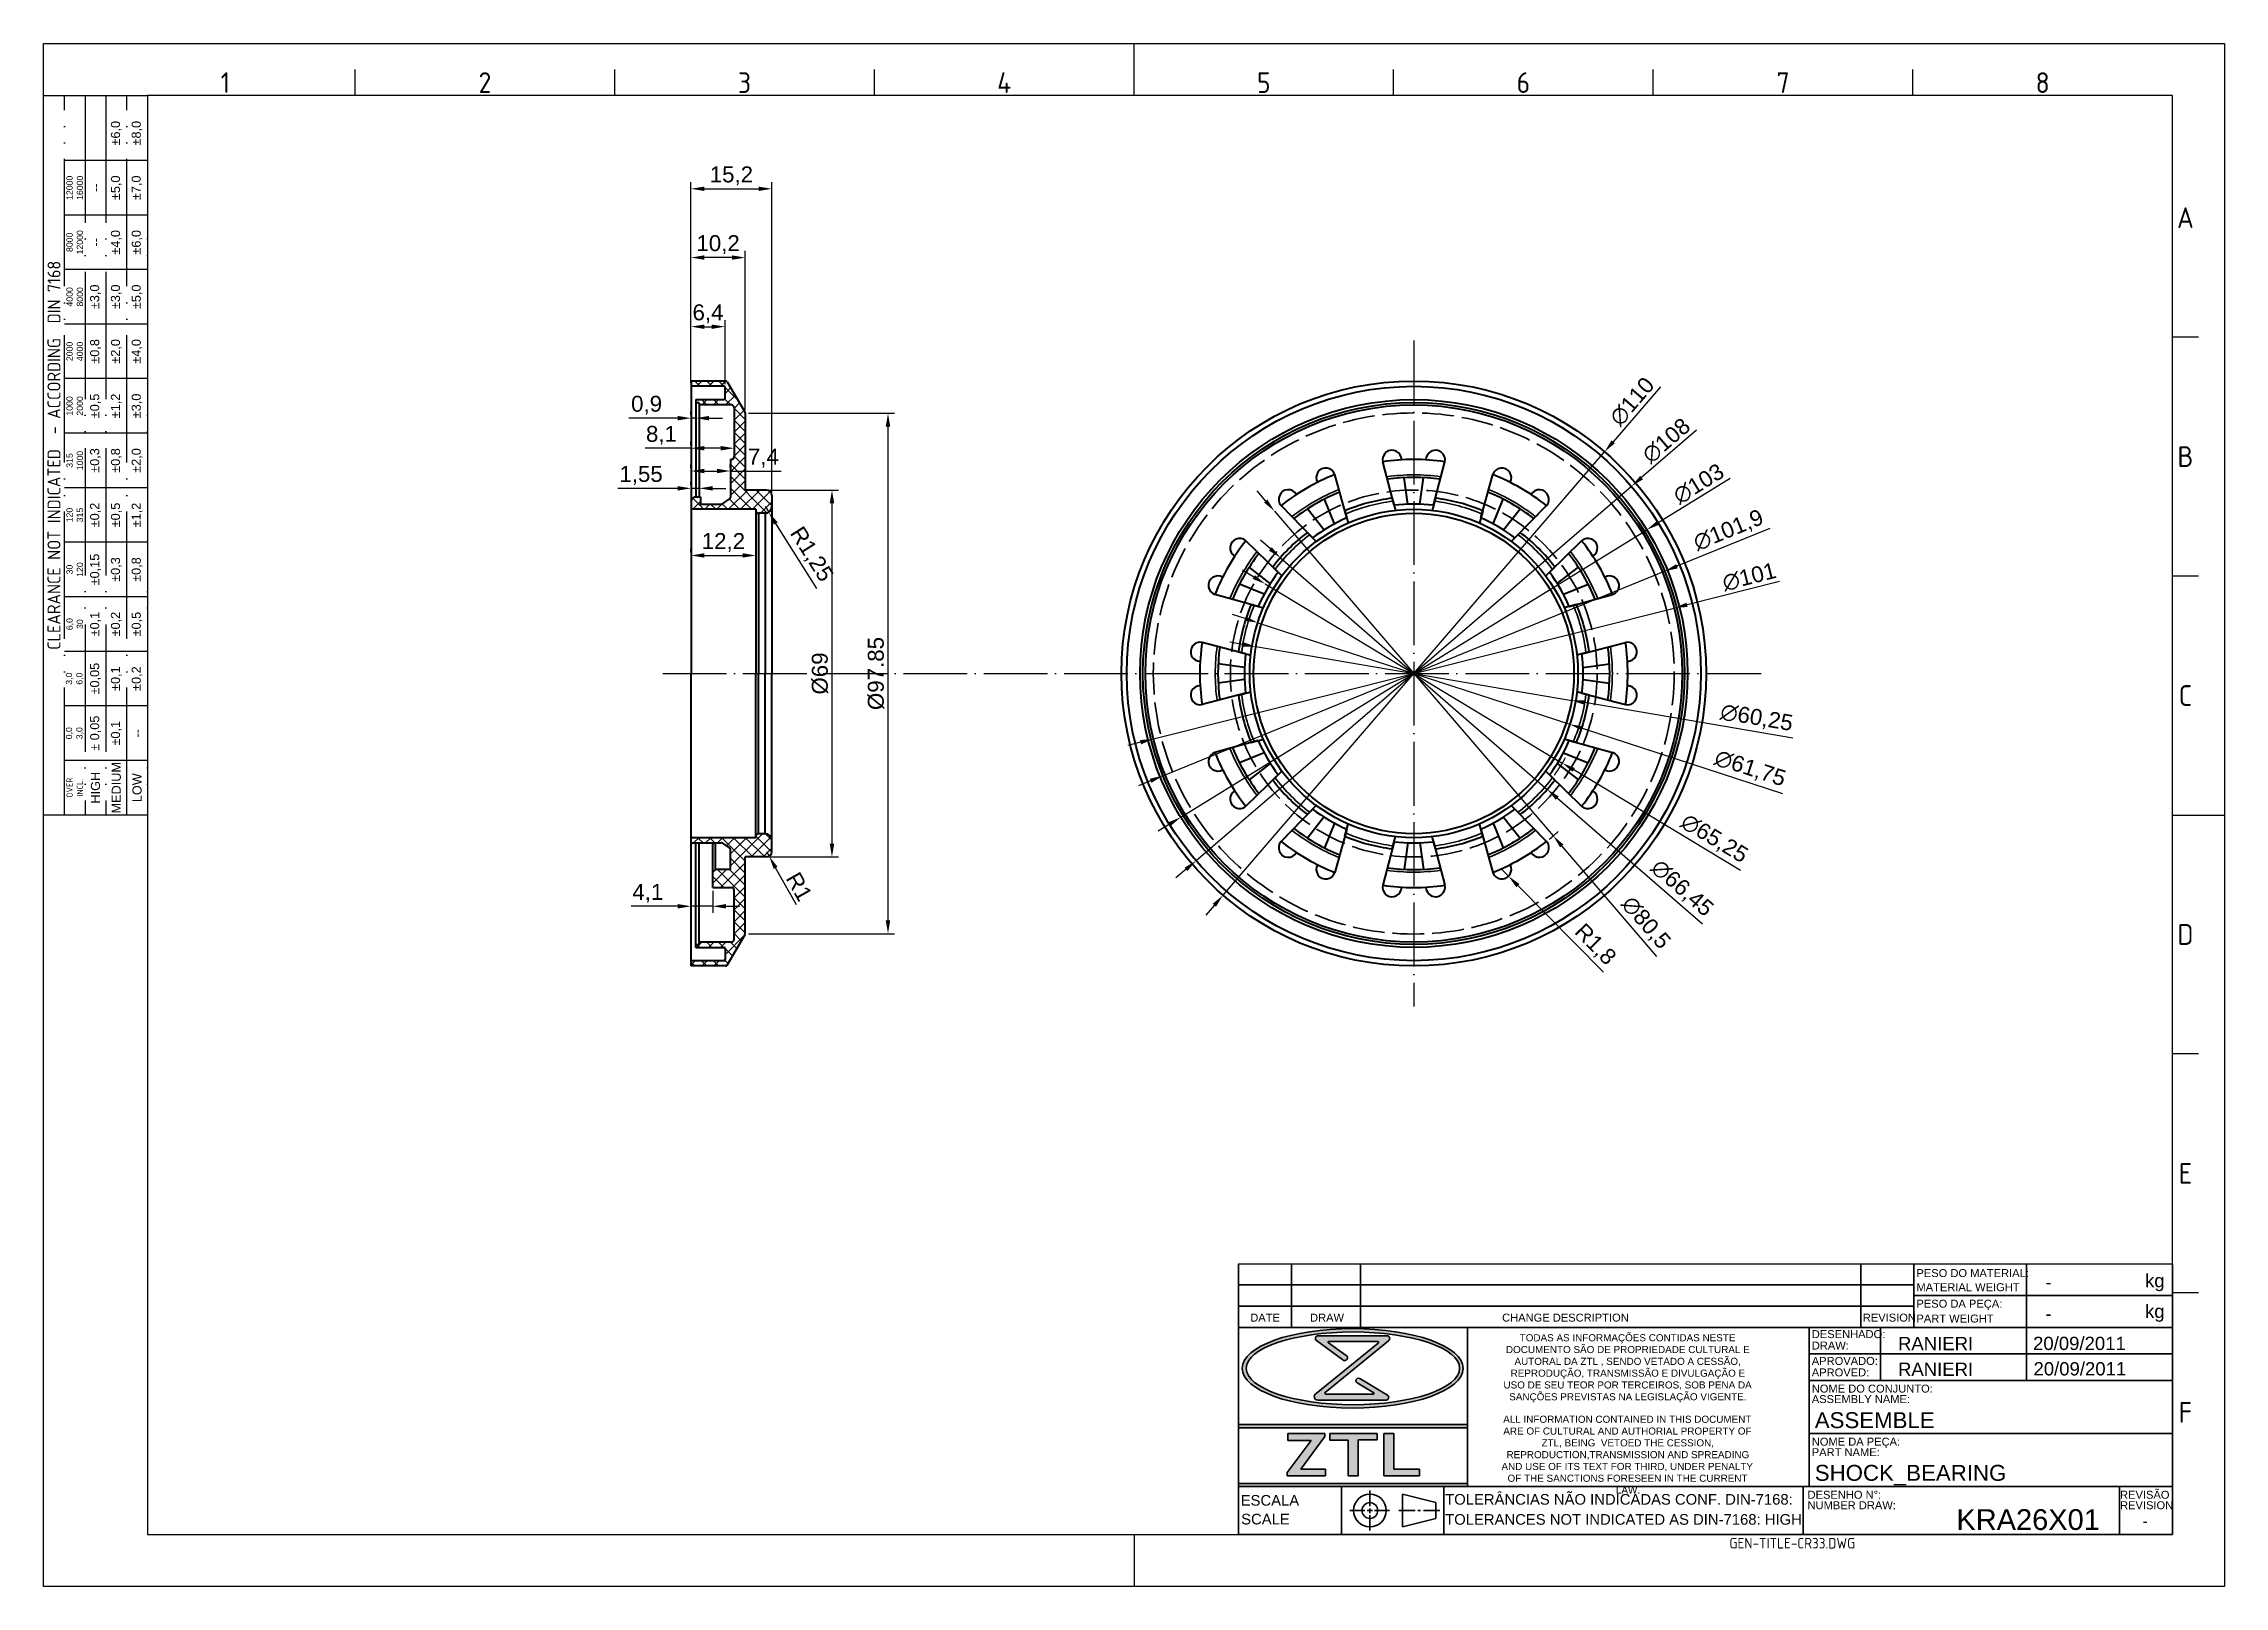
# Model space of a CAD drawing. Header units: millimetres. Extents: x 3180 to 3591, y 1531 to 1821.
import ezdxf
from ezdxf.enums import TextEntityAlignment as Align

# ---------------------------------------------------------------- set-up
doc = ezdxf.new("R2010")
doc.units = ezdxf.units.MM
for name, pattern in [('ACAD_ISO02W100', [15, 12, -3]), ('ACAD_ISO04W100', [30, 24, -3, 0, -3]), ('ACAD_ISO05W100', [33, 24, -3, 0, -3, 0, -3])]:
    doc.linetypes.add(name, pattern=pattern)
for name, color, linetype, lineweight in [('AM_0', 7, 'Continuous', 40), ('AM_4', 1, 'ACAD_ISO04W100', 25), ('AM_5', 3, 'Continuous', 25), ('AM_7', 4, 'Continuous', 35), ('AM_8', 40, 'ACAD_ISO02W100', 35), ('AM_BOR', 2, 'ACAD_ISO05W100', 35), ('CAXA4', 3, 'Continuous', 25)]:
    doc.layers.add(name, color=color, linetype=linetype, lineweight=lineweight)
doc.styles.add('ACISOTS', font='isocp.shx', dxfattribs={"height": 1})
doc.styles.get("Standard").update_dxf_attribs({"font": 'arial.ttf'})
doc.dimstyles.new('ISO-25', dxfattribs={"dimtxt": 3, "dimasz": 2.5, "dimexe": 1.25, "dimexo": 0.625, "dimtad": 1, "dimtxsty": 'Standard', "dimcen": 2.5, "dimadec": 0, "dimazin": 0, "dimtfac": 1, "dimtmove": 0, "dimatfit": 3, "dimfxl": 1, "dimarcsym": 0})

msp = doc.modelspace()

# ---------------------------------------------------------------- texts
at = {"color": 0, "linetype": 'Continuous', "char_height": 1.331, "attachment_point": 1}
for s, insert in [('\\pi3.9131;TODAS AS INFORMAÇÕES CONTIDAS NESTE \\P\\pi1.3278;DOCUMENTO SÃO DE PROPRIEDADE CULTURAL E \\P\\pi2.9407;AUTORAL DA ZTL , SENDO VETADO A CESSÃO, \\P\\pi2.2067;REPRODUÇÃO, TRANSMISSÃO E DIVULGAÇÃO E \\P\\pi0.86388;USO DE SEU TEOR POR TERCEIROS, SOB PENA DA \\P\\pi1.9457;SANÇÕES PREVISTAS NA LEGISLAÇÃO VIGENTE.', (3454.217, 1578.173)), ('\\pi0.81395;ALL INFORMATION CONTAINED IN THIS DOCUMENT \\P\\pi0.83574;ARE OF CULTURAL AND AUTHORIAL PROPERTY OF \\P\\pi8.0228;ZTL, BEING  VETOED THE CESSION, \\P\\pi1.4418;REPRODUCTION,TRANSMISSION AND SPREADING \\P\\pi0.49164;AND USE OF ITS TEXT FOR THIRD, UNDER PENALTY \\P\\pi1.6333;OF THE SANCTIONS FORESEEN IN THE CURRENT \\P\\pi22.018;LAW.', (3454.217, 1562.846))]:
    msp.add_mtext_dynamic_manual_height_columns(s, width=48.28462, gutter_width=12.5, heights=[0], dxfattribs=dict(at, insert=insert))
at = {"layer": 'AM_8', "color": 0, "linetype": 'Continuous'}
for s, height, p in [('PESO DO MATERIAL:', 1.49737, (3532.765, 1588.917)), ('MATERIAL WEIGHT', 1.49737, (3532.765, 1586.265)), ('kg', 2.4956, (3575.771, 1587.003)), ('PESO DA PEÇA:', 1.49737, (3532.765, 1583.162)), ('kg', 2.4956, (3575.771, 1581.245)), ('DATE', 1.4974, (3407.449, 1580.543)), ('DRAW', 1.4974, (3418.698, 1580.543)), ('CHANGE DESCRIPTION', 1.49737, (3454.828, 1580.543)), ('REVISION', 1.4974, (3522.675, 1580.543)), ('PART WEIGHT', 1.49737, (3532.765, 1580.368)), ('DESENHADO:', 1.4974, (3513.079, 1577.44)), ('DRAW:', 1.4974, (3513.079, 1575.286)), ('APROVADO:', 1.4974, (3513.079, 1572.397)), ('APROVED:', 1.4974, (3513.079, 1570.243)), ('NOME DO CONJUNTO:', 1.49737, (3513.079, 1567.196)), ('ASSEMBLY NAME:', 1.49737, (3513.079, 1565.224)), ('NOME DA PEÇA:', 1.49737, (3513.079, 1557.214)), ('PART NAME:', 1.4974, (3513.079, 1555.242)), ('ESCALA', 1.9965, (3405.644, 1545.932)), ('TOLERÂNCIAS NÃO INDICADAS CONF. DIN-7168:', 1.9965, (3444.109, 1546.118)), ('DESENHO N%%d:', 1.49737, (3512.282, 1547.231)), ('NUMBER DRAW:', 1.49737, (3512.282, 1545.259)), ('REVISÃO', 1.4974, (3571.072, 1547.231)), ('REVISION', 1.4974, (3571.072, 1545.259)), ('SCALE', 1.9965, (3405.738, 1542.404)), ('TOLERANCES NOT INDICATED AS DIN-7168: HIGH', 1.9965, (3444.109, 1542.35))]:
    msp.add_text(s, height=height, dxfattribs=at).set_placement(p)
for p in [(3557.033, 1587.967), (3557.033, 1582.028)]:
    msp.add_attdef('-', text='', height=2.496, dxfattribs=at).set_placement(p, align=Align.MIDDLE_LEFT)
for tag, p, height in [('RANIERI', (3529.299, 1575.168), 2.496), ('20/09/2011', (3554.705, 1575.197), 2.496), ('RANIERI', (3529.297, 1570.338), 2.496), ('20/09/2011', (3554.785, 1570.421), 2.496), ('ASSEMBLE', (3513.643, 1560.513), 2.995), ('SHOCK_BEARING', (3513.643, 1550.606), 2.995), ('KRA26X01', (3540.289, 1541.359), 3.904)]:
    msp.add_attdef(tag, p, '', height=height, dxfattribs=at)
msp.add_attdef('-', text='', height=1.952, dxfattribs=at).set_placement((3575.797, 1543.009), align=Align.MIDDLE_CENTER)
at = {"layer": 'AM_8', "color": 0, "linetype": 'Continuous', "style": 'ACISOTS'}
msp.add_attdef('GEN-TITLE-CR33.DWG', (3497.579, 1537.874), '', height=1.997, dxfattribs=at)

# ---------------------------------------------------------------- blocks, each defined once
blk = doc.blocks.new('A3 ZTL')
for p, q in [((19.57, 280.82), (19.57, 9.78)), ((401.17, 280.82), (19.57, 280.82)), ((401.17, 9.78), (401.17, 280.82)), ((19.57, 9.78), (401.17, 9.78))]:
    blk.add_line(p, q)
at = {"layer": 'AM_BOR', "color": 135, "linetype": 'Continuous', "lineweight": 25}
for p, q in [((0, 0), (0, 290.61)), ((0, 290.61), (410.96, 290.61)), ((410.96, 290.61), (410.96, 0)), ((410.96, 0), (0, 0))]:
    blk.add_line(p, q, dxfattribs=at)
at = {"layer": 'AM_BOR', "color": 135, "lineweight": 25}
for p, q in [((205.48, 280.82), (205.48, 290.61)), ((58.71, 280.82), (58.71, 285.71)), ((107.63, 280.82), (107.63, 285.71)), ((156.56, 280.82), (156.56, 285.71)), ((254.4, 280.82), (254.4, 285.71)), ((303.33, 280.82), (303.33, 285.71)), ((352.25, 280.82), (352.25, 285.71)), ((3.91, 145.3), (3.91, 280.82)), ((7.83, 280.82), (7.83, 145.3)), ((11.74, 280.82), (11.74, 145.3)), ((15.66, 145.3), (15.66, 280.82)), ((19.57, 268.59), (3.91, 268.59)), ((19.57, 258.32), (3.91, 258.32)), ((19.57, 248.04), (3.91, 248.04)), ((19.57, 237.77), (3.91, 237.77)), ((406.07, 235.32), (401.17, 235.32)), ((19.57, 227.5), (3.91, 227.5)), ((19.57, 217.22), (3.91, 217.22)), ((19.57, 206.95), (3.91, 206.95)), ((19.57, 196.67), (3.91, 196.67)), ((406.07, 190.31), (401.17, 190.31)), ((19.57, 186.4), (3.91, 186.4)), ((19.57, 176.13), (3.91, 176.13)), ((19.57, 165.85), (3.91, 165.85)), ((19.57, 155.58), (3.91, 155.58)), ((401.17, 145.3), (410.96, 145.3)), ((406.07, 100.29), (401.17, 100.29)), ((406.07, 55.28), (401.17, 55.28)), ((205.48, 9.78), (205.48, 0))]:
    blk.add_line(p, q, dxfattribs=at)
blk.add_lwpolyline([(19.57, 145.3), (0, 145.3), (0, 280.82), (19.57, 280.82)], close=True, dxfattribs=at)
at = {"layer": 'AM_BOR', "color": 135, "lineweight": 25, "style": 'ACISOTS'}
for s, p in [('1', (34.25, 283.27)), ('2', (83.17, 283.27)), ('3', (132.09, 283.27)), ('4', (181.02, 283.27)), ('5', (229.94, 283.27)), ('6', (278.86, 283.27)), ('7', (327.79, 283.27)), ('8', (376.71, 283.27)), ('A', (403.62, 257.83)), ('B', (403.62, 212.82)), ('C', (403.62, 167.81)), ('D', (403.62, 122.8)), ('E', (403.62, 77.79)), ('F', (403.62, 32.78))]:
    blk.add_text(s, height=3.91, dxfattribs=at).set_placement(p, align=Align.MIDDLE)
at = {"layer": 'AM_BOR', "color": 135, "lineweight": 25, "attachment_point": 5, "rotation": 90}
for s, insert, char_height, width in [('±6,0', (13.7, 273.73), 1.712, 10.274), ('±8,0', (17.61, 273.73), 1.712, 10.274), ('12000\\P16000', (5.87, 263.45), 1.174, 10.274), ('--', (9.78, 263.45), 1.712, 10.274), ('±5,0', (13.7, 263.45), 1.712, 10.274), ('±7,0', (17.61, 263.45), 1.712, 10.274), ('8000\\P12000', (5.87, 253.18), 1.174, 10.274), ('±4,0', (13.7, 253.18), 1.712, 10.274), ('±6,0', (17.61, 253.18), 1.712, 10.274), ('--', (9.78, 253.18), 1.712, 10.274), ('{\\Fisocp.shx|c0;CLEARANCE NOT INDICATED  - ACCORDING  DIN 7168}', (1.96, 213.06), 2.4462, 135.5186), ('4000\\P8000', (5.87, 242.91), 1.174, 10.274), ('±3,0', (9.78, 242.91), 1.712, 10.274), ('±3,0', (13.7, 242.91), 1.712, 10.274), ('±5,0', (17.61, 242.91), 1.712, 10.274), ('2000\\P4000', (5.87, 232.63), 1.174, 10.274), ('±0,8', (9.78, 232.63), 1.712, 10.274), ('±2,0', (13.7, 232.63), 1.712, 10.274), ('±4,0', (17.61, 232.63), 1.712, 10.274), ('1000\\P2000', (5.87, 222.36), 1.174, 10.274), ('±0,5', (9.78, 222.36), 1.712, 10.274), ('±1,2', (13.7, 222.36), 1.712, 10.274), ('±3,0', (17.61, 222.36), 1.712, 10.274), ('315\\P1000', (5.87, 212.08), 1.174, 10.274), ('±0,3', (9.78, 212.08), 1.712, 10.274), ('±0,8', (13.7, 212.08), 1.712, 10.274), ('±2,0', (17.61, 212.08), 1.712, 10.274), ('120\\P315', (5.87, 201.81), 1.174, 10.274), ('±0,2', (9.78, 201.81), 1.712, 10.274), ('±0,5', (13.7, 201.81), 1.712, 10.274), ('±1,2', (17.61, 201.81), 1.712, 10.274), ('±0,15', (9.78, 191.54), 1.712, 10.274), ('±0,3', (13.7, 191.54), 1.712, 10.274), ('±0,8', (17.61, 191.54), 1.712, 10.274), ('30\\P120', (5.87, 191.54), 1.174, 10.274), ('6,0\\P30', (5.87, 181.26), 1.174, 10.274), ('±0,1', (9.78, 181.26), 1.712, 10.274), ('±0,2', (13.7, 181.26), 1.712, 10.274), ('±0,5', (17.61, 181.26), 1.712, 10.274), ('±0,05', (9.78, 170.99), 1.712, 10.274), ('±0,1', (13.7, 170.99), 1.712, 10.274), ('±0,2', (17.61, 170.99), 1.712, 10.274), ('3,0\\P6,0', (5.87, 170.99), 1.174, 10.274), ('0,0\\P3,0', (5.87, 160.71), 1.174, 10.274), ('± 0,05', (9.78, 160.71), 1.712, 10.274), ('\\pt4.69206;±0,1', (13.7, 160.71), 1.7123, 10.274), ('--', (17.61, 160.71), 1.712, 10.274), ('{\\Fisocp.shx|c0;OVER\\PINCL.}', (5.87, 150.44), 1.1742, 10.274), ('HIGH', (9.78, 150.44), 1.712, 10.274), ('MEDIUM', (13.7, 150.44), 1.712, 10.274), ('LOW', (17.61, 150.44), 1.712, 10.274)]:
    blk.add_mtext(s, dxfattribs=dict(at, insert=insert, char_height=char_height, width=width))
blk = doc.blocks.new('*D16')
at = {"layer": 'AM_5', "color": 0, "lineweight": -2}
for p, q in [((3484.62, 1756.32), (3475.73, 1745.99)), ((3402.33, 1660.73), (3474.1, 1744.09)), ((3400.7, 1658.84), (3399.07, 1656.94))]:
    blk.add_line(p, q, dxfattribs=at)
at = {"layer": 'AM_5', "color": 0}
for points in [[(3475.41, 1746.26), (3476.04, 1745.72), (3474.1, 1744.09)], [(3400.38, 1659.11), (3401.01, 1658.57), (3402.33, 1660.73)]]:
    blk.add_solid(points, dxfattribs=at)
at = {"layer": 'Defpoints', "color": 0}
for p in [(3474.1, 1744.09), (3402.33, 1660.73)]:
    blk.add_point(p, dxfattribs=at)
at = {"layer": 'AM_5', "color": 0, "insert": (3479.29, 1753.56), "char_height": 3, "attachment_point": 5, "rotation": 49.274}
blk.add_mtext('∅110', dxfattribs=at)
blk = doc.blocks.new('*D17')
at = {"layer": 'CAXA4', "color": 0, "lineweight": -2}
for p, q in [((3491.41, 1748.14), (3481.06, 1739.24)), ((3397.26, 1667.22), (3479.17, 1737.61)), ((3395.36, 1665.59), (3393.47, 1663.96))]:
    blk.add_line(p, q, dxfattribs=at)
at = {"layer": 'CAXA4', "color": 0}
for points in [[(3480.79, 1739.56), (3481.33, 1738.92), (3479.17, 1737.61)], [(3395.09, 1665.9), (3395.64, 1665.27), (3397.26, 1667.22)]]:
    blk.add_solid(points, dxfattribs=at)
at = {"layer": 'Defpoints', "color": 0}
for p in [(3479.17, 1737.61), (3397.26, 1667.22)]:
    blk.add_point(p, dxfattribs=at)
at = {"layer": 'CAXA4', "color": 0, "insert": (3485.72, 1746.2), "char_height": 3, "attachment_point": 5, "rotation": 40.6777}
blk.add_mtext('∅108', dxfattribs=at)
blk = doc.blocks.new('*D18')
at = {"layer": 'AM_5', "color": 0, "lineweight": -2}
for p, q in [((3497.71, 1739.1), (3484.18, 1730.75)), ((3394.37, 1675.39), (3482.05, 1729.44)), ((3392.25, 1674.07), (3390.12, 1672.76))]:
    blk.add_line(p, q, dxfattribs=at)
at = {"layer": 'AM_5', "color": 0}
for points in [[(3483.96, 1731.11), (3484.4, 1730.4), (3482.05, 1729.44)], [(3392.03, 1674.43), (3392.46, 1673.72), (3394.37, 1675.39)]]:
    blk.add_solid(points, dxfattribs=at)
at = {"layer": 'Defpoints', "color": 0}
for p in [(3482.05, 1729.44), (3394.37, 1675.39)]:
    blk.add_point(p, dxfattribs=at)
at = {"layer": 'AM_5', "color": 0, "insert": (3491.8, 1738.08), "char_height": 3, "attachment_point": 5, "rotation": 31.6547}
blk.add_mtext('∅103', dxfattribs=at)
blk = doc.blocks.new('*D19')
at = {"layer": 'AM_5', "color": 0, "lineweight": -2}
for p, q in [((3505.18, 1729.69), (3487.71, 1722.58)), ((3391.03, 1683.19), (3485.4, 1721.63)), ((3388.71, 1682.25), (3386.4, 1681.3))]:
    blk.add_line(p, q, dxfattribs=at)
at = {"layer": 'AM_5', "color": 0}
for points in [[(3487.56, 1722.96), (3487.87, 1722.19), (3485.4, 1721.63)], [(3388.55, 1682.63), (3388.87, 1681.86), (3391.03, 1683.19)]]:
    blk.add_solid(points, dxfattribs=at)
at = {"layer": 'Defpoints', "color": 0}
for p in [(3485.4, 1721.63), (3391.03, 1683.19)]:
    blk.add_point(p, dxfattribs=at)
at = {"layer": 'AM_5', "color": 0, "insert": (3497.46, 1729.23), "char_height": 3, "attachment_point": 5, "rotation": 22.1646}
blk.add_mtext('∅101,9', dxfattribs=at)
blk = doc.blocks.new('*D20')
at = {"layer": 'AM_5', "color": 0, "lineweight": -2}
for p, q in [((3506.99, 1719.7), (3489.61, 1715.33)), ((3389.24, 1690.1), (3487.19, 1714.72)), ((3386.81, 1689.49), (3384.39, 1688.89))]:
    blk.add_line(p, q, dxfattribs=at)
at = {"layer": 'AM_5', "color": 0}
for points in [[(3489.51, 1715.74), (3489.72, 1714.93), (3487.19, 1714.72)], [(3386.71, 1689.9), (3386.91, 1689.09), (3389.24, 1690.1)]]:
    blk.add_solid(points, dxfattribs=at)
at = {"layer": 'Defpoints', "color": 0}
for p in [(3487.19, 1714.72), (3389.24, 1690.1)]:
    blk.add_point(p, dxfattribs=at)
at = {"layer": 'AM_5', "color": 0, "insert": (3501.32, 1720.58), "char_height": 3, "attachment_point": 5, "rotation": 14.1075}
blk.add_mtext('∅101', dxfattribs=at)
blk = doc.blocks.new('*D21')
at = {"layer": 'AM_5', "color": 0, "lineweight": -2}
for p, q in [((3406.05, 1707.89), (3403.59, 1708.31)), ((3408.51, 1707.47), (3467.91, 1697.36)), ((3509.5, 1690.28), (3470.38, 1696.94))]:
    blk.add_line(p, q, dxfattribs=at)
at = {"layer": 'AM_5', "color": 0}
for points in [[(3406.12, 1708.3), (3405.98, 1707.48), (3408.51, 1707.47)], [(3470.44, 1697.35), (3470.31, 1696.53), (3467.91, 1697.36)]]:
    blk.add_solid(points, dxfattribs=at)
at = {"layer": 'Defpoints', "color": 0}
for p in [(3408.51, 1707.47), (3467.91, 1697.36)]:
    blk.add_point(p, dxfattribs=at)
at = {"layer": 'AM_5', "color": 0, "insert": (3502.69, 1693.95), "char_height": 3, "attachment_point": 5, "rotation": 350.342}
blk.add_mtext('∅60,25', dxfattribs=at)
blk = doc.blocks.new('*D22')
at = {"layer": 'AM_5', "color": 0, "lineweight": -2}
for p, q in [((3406.48, 1712.74), (3404.1, 1713.51)), ((3408.85, 1711.97), (3467.57, 1692.86)), ((3507.65, 1679.81), (3469.95, 1692.08))]:
    blk.add_line(p, q, dxfattribs=at)
at = {"layer": 'AM_5', "color": 0}
for points in [[(3406.6, 1713.14), (3406.35, 1712.34), (3408.85, 1711.97)], [(3470.08, 1692.48), (3469.82, 1691.69), (3467.57, 1692.86)]]:
    blk.add_solid(points, dxfattribs=at)
at = {"layer": 'Defpoints', "color": 0}
for p in [(3408.85, 1711.97), (3467.57, 1692.86)]:
    blk.add_point(p, dxfattribs=at)
at = {"layer": 'AM_5', "color": 0, "insert": (3501.45, 1684.44), "char_height": 3, "attachment_point": 5, "rotation": 341.9737}
blk.add_mtext('∅61,75', dxfattribs=at)
blk = doc.blocks.new('*D23')
at = {"layer": 'AM_5', "color": 0, "lineweight": -2}
for p, q in [((3408.13, 1720.55), (3405.99, 1721.84)), ((3410.27, 1719.25), (3466.15, 1685.57)), ((3499.69, 1665.36), (3468.3, 1684.28))]:
    blk.add_line(p, q, dxfattribs=at)
blk.add_arc((3438.21, 1702.41), 32.63, 324.2031, 331.1156, dxfattribs=at)
at = {"layer": 'AM_5', "color": 0}
for points in [[(3408.34, 1720.9), (3407.91, 1720.19), (3410.27, 1719.25)], [(3468.51, 1684.64), (3468.08, 1683.92), (3466.15, 1685.57)]]:
    blk.add_solid(points, dxfattribs=at)
at = {"layer": 'Defpoints', "color": 0}
for p in [(3410.27, 1719.25), (3466.15, 1685.57)]:
    blk.add_point(p, dxfattribs=at)
at = {"layer": 'AM_5', "color": 0, "insert": (3494.69, 1671.26), "char_height": 3, "attachment_point": 5, "rotation": 328.9204}
blk.add_mtext('∅65,25', dxfattribs=at)
blk = doc.blocks.new('*D24')
at = {"layer": 'AM_5', "color": 0, "lineweight": -2}
for p, q in [((3411.24, 1725.83), (3409.35, 1727.47)), ((3413.12, 1724.19), (3463.3, 1680.63)), ((3492.51, 1655.27), (3465.19, 1678.99))]:
    blk.add_line(p, q, dxfattribs=at)
at = {"layer": 'AM_5', "color": 0}
for points in [[(3411.51, 1726.15), (3410.96, 1725.52), (3413.12, 1724.19)], [(3465.46, 1679.31), (3464.92, 1678.68), (3463.3, 1680.63)]]:
    blk.add_solid(points, dxfattribs=at)
at = {"layer": 'Defpoints', "color": 0}
for p in [(3413.12, 1724.19), (3463.3, 1680.63)]:
    blk.add_point(p, dxfattribs=at)
at = {"layer": 'AM_5', "color": 0, "insert": (3488.6, 1661.95), "char_height": 3, "attachment_point": 5, "rotation": 319.0354}
blk.add_mtext('∅66,45', dxfattribs=at)
blk = doc.blocks.new('*D25')
at = {"layer": 'AM_5', "color": 0, "lineweight": -2}
for p, q in [((3410.36, 1734.85), (3408.73, 1736.74)), ((3411.99, 1732.95), (3464.43, 1671.88)), ((3483.93, 1649.17), (3466.06, 1669.98))]:
    blk.add_line(p, q, dxfattribs=at)
blk.add_arc((3438.21, 1702.41), 40.25, 309.2316, 312.4336, dxfattribs=at)
at = {"layer": 'AM_5', "color": 0}
for points in [[(3410.68, 1735.12), (3410.05, 1734.57), (3411.99, 1732.95)], [(3466.38, 1670.25), (3465.75, 1669.71), (3464.43, 1671.88)]]:
    blk.add_solid(points, dxfattribs=at)
at = {"layer": 'Defpoints', "color": 0}
for p in [(3411.99, 1732.95), (3464.43, 1671.88)]:
    blk.add_point(p, dxfattribs=at)
at = {"layer": 'AM_5', "color": 0, "insert": (3481.79, 1655.46), "char_height": 3, "attachment_point": 5, "rotation": 310.6542}
blk.add_mtext('∅80,5', dxfattribs=at)
blk = doc.blocks.new('*D26')
at = {"layer": 'AM_5', "color": 0, "lineweight": -2}
for p, q in [((3454.77, 1665.58), (3456.03, 1664.3)), ((3473.88, 1646.24), (3457.79, 1662.52))]:
    blk.add_line(p, q, dxfattribs=at)
at = {"layer": 'AM_5', "color": 0}
blk.add_solid([(3458.09, 1662.82), (3457.49, 1662.23), (3456.03, 1664.3)], dxfattribs=at)
at = {"layer": 'Defpoints', "color": 0}
for p in [(3454.77, 1665.58), (3456.03, 1664.3)]:
    blk.add_point(p, dxfattribs=at)
at = {"layer": 'AM_5', "color": 0, "insert": (3472.24, 1651.36), "char_height": 3, "attachment_point": 5, "rotation": 314.6682}
blk.add_mtext('R1,8', dxfattribs=at)
blk = doc.blocks.new('*D33')
at = {"layer": 'AM_5', "color": 0, "lineweight": -2}
for p, q in [((3302.24, 1758.04), (3302.24, 1794.81)), ((3304.74, 1793.56), (3314.94, 1793.56)), ((3317.44, 1736.54), (3317.44, 1794.81))]:
    blk.add_line(p, q, dxfattribs=at)
at = {"layer": 'AM_5', "color": 0}
for points in [[(3304.74, 1793.97), (3304.74, 1793.14), (3302.24, 1793.56)], [(3314.94, 1793.97), (3314.94, 1793.14), (3317.44, 1793.56)]]:
    blk.add_solid(points, dxfattribs=at)
at = {"layer": 'Defpoints', "color": 0}
for p in [(3317.44, 1793.56), (3302.24, 1757.41), (3317.44, 1735.91)]:
    blk.add_point(p, dxfattribs=at)
at = {"layer": 'AM_5', "color": 0, "insert": (3309.84, 1795.99), "char_height": 3, "attachment_point": 5}
blk.add_mtext('15,2', dxfattribs=at)
blk = doc.blocks.new('*D34')
at = {"layer": 'AM_5', "color": 0, "lineweight": -2}
for p, q in [((3302.24, 1757.04), (3302.24, 1768.88)), ((3308.64, 1756.84), (3308.64, 1768.88)), ((3304.74, 1767.63), (3306.14, 1767.63))]:
    blk.add_line(p, q, dxfattribs=at)
at = {"layer": 'AM_5', "color": 0}
for points in [[(3304.74, 1768.04), (3304.74, 1767.21), (3302.24, 1767.63)], [(3306.14, 1768.04), (3306.14, 1767.21), (3308.64, 1767.63)]]:
    blk.add_solid(points, dxfattribs=at)
at = {"layer": 'Defpoints', "color": 0}
for p in [(3308.64, 1767.63), (3302.24, 1756.41), (3308.64, 1756.21)]:
    blk.add_point(p, dxfattribs=at)
at = {"layer": 'AM_5', "color": 0, "insert": (3305.44, 1770.05), "char_height": 3, "attachment_point": 5}
blk.add_mtext('6,4', dxfattribs=at)
blk = doc.blocks.new('*D35')
at = {"layer": 'AM_5', "color": 0, "lineweight": -2}
for p, q in [((3313.07, 1751.35), (3340.55, 1751.35)), ((3339.3, 1748.85), (3339.3, 1655.98)), ((3313.07, 1653.48), (3340.55, 1653.48))]:
    blk.add_line(p, q, dxfattribs=at)
at = {"layer": 'AM_5', "color": 0}
for points in [[(3338.88, 1748.85), (3339.71, 1748.85), (3339.3, 1751.35)], [(3338.88, 1655.98), (3339.71, 1655.98), (3339.3, 1653.48)]]:
    blk.add_solid(points, dxfattribs=at)
at = {"layer": 'Defpoints', "color": 0}
for p in [(3312.44, 1751.35), (3312.44, 1653.48), (3339.3, 1653.48)]:
    blk.add_point(p, dxfattribs=at)
at = {"layer": 'AM_5', "color": 0, "insert": (3337.06, 1702.41), "char_height": 3, "attachment_point": 5, "rotation": 90}
blk.add_mtext('%%C97.85', dxfattribs=at)
blk = doc.blocks.new('*D36')
at = {"layer": 'AM_5', "color": 0, "lineweight": -2}
for p, q in [((3317.07, 1736.91), (3330.01, 1736.91)), ((3328.76, 1734.41), (3328.76, 1670.41)), ((3317.07, 1667.91), (3330.01, 1667.91))]:
    blk.add_line(p, q, dxfattribs=at)
at = {"layer": 'AM_5', "color": 0}
for points in [[(3328.34, 1734.41), (3329.18, 1734.41), (3328.76, 1736.91)], [(3328.34, 1670.41), (3329.18, 1670.41), (3328.76, 1667.91)]]:
    blk.add_solid(points, dxfattribs=at)
at = {"layer": 'Defpoints', "color": 0}
for p in [(3316.44, 1736.91), (3316.44, 1667.91), (3328.76, 1667.91)]:
    blk.add_point(p, dxfattribs=at)
at = {"layer": 'AM_5', "color": 0, "insert": (3326.52, 1702.41), "char_height": 3, "attachment_point": 5, "rotation": 90}
blk.add_mtext('%%C69', dxfattribs=at)
blk = doc.blocks.new('*D37')
at = {"layer": 'AM_5', "color": 0, "lineweight": -2}
for p, q in [((3302.24, 1758.04), (3302.24, 1781.88)), ((3309.94, 1780.63), (3304.74, 1780.63)), ((3312.44, 1751.97), (3312.44, 1781.88))]:
    blk.add_line(p, q, dxfattribs=at)
at = {"layer": 'AM_5', "color": 0}
for points in [[(3304.74, 1781.04), (3304.74, 1780.21), (3302.24, 1780.63)], [(3309.94, 1781.04), (3309.94, 1780.21), (3312.44, 1780.63)]]:
    blk.add_solid(points, dxfattribs=at)
at = {"layer": 'Defpoints', "color": 0}
for p in [(3302.24, 1780.63), (3302.24, 1757.41), (3312.44, 1751.35)]:
    blk.add_point(p, dxfattribs=at)
at = {"layer": 'AM_5', "color": 0, "insert": (3307.34, 1783.06), "char_height": 3, "attachment_point": 5}
blk.add_mtext('10,2', dxfattribs=at)
blk = doc.blocks.new('*D38')
at = {"layer": 'AM_5', "color": 0, "lineweight": -2}
for p, q in [((3303.14, 1753.29), (3303.14, 1749.18)), ((3299.74, 1750.43), (3290.53, 1750.43)), ((3302.24, 1751.06), (3302.24, 1751.68)), ((3303.14, 1750.43), (3302.24, 1750.43)), ((3305.64, 1750.43), (3308.14, 1750.43))]:
    blk.add_line(p, q, dxfattribs=at)
at = {"layer": 'AM_5', "color": 0}
for points in [[(3299.74, 1750.85), (3299.74, 1750.01), (3302.24, 1750.43)], [(3305.64, 1750.85), (3305.64, 1750.01), (3303.14, 1750.43)]]:
    blk.add_solid(points, dxfattribs=at)
at = {"layer": 'Defpoints', "color": 0}
for p in [(3303.14, 1753.91), (3302.24, 1750.43), (3302.24, 1750.43)]:
    blk.add_point(p, dxfattribs=at)
at = {"layer": 'AM_5', "color": 0, "insert": (3293.89, 1752.86), "char_height": 3, "attachment_point": 5}
blk.add_mtext('0,9', dxfattribs=at)
blk = doc.blocks.new('*D39')
at = {"layer": 'AM_5', "color": 0, "lineweight": -2}
for p, q in [((3299.74, 1737.23), (3288.46, 1737.23)), ((3302.24, 1737.86), (3302.24, 1738.48)), ((3303.79, 1737.23), (3302.24, 1737.23)), ((3303.79, 1737.86), (3303.79, 1738.48)), ((3306.29, 1737.23), (3308.79, 1737.23))]:
    blk.add_line(p, q, dxfattribs=at)
at = {"layer": 'AM_5', "color": 0}
for points in [[(3299.74, 1737.65), (3299.74, 1736.82), (3302.24, 1737.23)], [(3306.29, 1737.65), (3306.29, 1736.82), (3303.79, 1737.23)]]:
    blk.add_solid(points, dxfattribs=at)
at = {"layer": 'Defpoints', "color": 0}
for p in [(3302.24, 1737.23), (3302.24, 1737.23), (3303.79, 1737.23)]:
    blk.add_point(p, dxfattribs=at)
at = {"layer": 'AM_5', "color": 0, "insert": (3292.85, 1739.66), "char_height": 3, "attachment_point": 5}
blk.add_mtext('1,55', dxfattribs=at)
blk = doc.blocks.new('*D40')
at = {"layer": 'AM_5', "color": 0, "lineweight": -2}
for p, q in [((3302.24, 1744.78), (3293.61, 1744.78)), ((3302.24, 1745.4), (3302.24, 1746.03)), ((3307.84, 1744.78), (3304.74, 1744.78)), ((3310.34, 1747.16), (3310.34, 1743.53))]:
    blk.add_line(p, q, dxfattribs=at)
at = {"layer": 'AM_5', "color": 0}
for points in [[(3304.74, 1745.19), (3304.74, 1744.36), (3302.24, 1744.78)], [(3307.84, 1745.19), (3307.84, 1744.36), (3310.34, 1744.78)]]:
    blk.add_solid(points, dxfattribs=at)
at = {"layer": 'Defpoints', "color": 0}
for p in [(3310.34, 1747.79), (3302.24, 1744.78), (3302.24, 1744.78)]:
    blk.add_point(p, dxfattribs=at)
at = {"layer": 'AM_5', "color": 0, "insert": (3296.68, 1747.2), "char_height": 3, "attachment_point": 5}
blk.add_mtext('8,1', dxfattribs=at)
blk = doc.blocks.new('*D41')
at = {"layer": 'AM_5', "color": 0, "lineweight": -2}
for p, q in [((3302.24, 1741.11), (3302.24, 1741.74)), ((3304.74, 1740.49), (3307.14, 1740.49)), ((3309.64, 1741.11), (3309.64, 1741.74)), ((3309.64, 1740.49), (3319.19, 1740.49))]:
    blk.add_line(p, q, dxfattribs=at)
at = {"layer": 'AM_5', "color": 0}
for points in [[(3304.74, 1740.91), (3304.74, 1740.07), (3302.24, 1740.49)], [(3307.14, 1740.91), (3307.14, 1740.07), (3309.64, 1740.49)]]:
    blk.add_solid(points, dxfattribs=at)
at = {"layer": 'Defpoints', "color": 0}
for p in [(3302.24, 1740.49), (3309.64, 1740.49), (3309.64, 1740.49)]:
    blk.add_point(p, dxfattribs=at)
at = {"layer": 'AM_5', "color": 0, "insert": (3315.86, 1742.91), "char_height": 3, "attachment_point": 5}
blk.add_mtext('7,4', dxfattribs=at)
blk = doc.blocks.new('*D42')
at = {"layer": 'AM_5', "color": 0, "lineweight": -2}
for p, q in [((3302.24, 1725.24), (3302.24, 1725.86)), ((3304.74, 1724.61), (3311.94, 1724.61)), ((3314.44, 1725.24), (3314.44, 1725.86))]:
    blk.add_line(p, q, dxfattribs=at)
at = {"layer": 'AM_5', "color": 0}
for points in [[(3304.74, 1725.03), (3304.74, 1724.2), (3302.24, 1724.61)], [(3311.94, 1725.03), (3311.94, 1724.2), (3314.44, 1724.61)]]:
    blk.add_solid(points, dxfattribs=at)
at = {"layer": 'Defpoints', "color": 0}
for p in [(3302.24, 1724.61), (3314.44, 1724.61), (3314.44, 1724.61)]:
    blk.add_point(p, dxfattribs=at)
at = {"layer": 'AM_5', "color": 0, "insert": (3308.34, 1727.04), "char_height": 3, "attachment_point": 5}
blk.add_mtext('12,2', dxfattribs=at)
blk = doc.blocks.new('*D43')
at = {"layer": 'AM_5', "color": 0, "lineweight": -2}
for p, q in [((3316.44, 1668.91), (3316.94, 1668.04)), ((3322.09, 1658.89), (3318.16, 1665.86))]:
    blk.add_line(p, q, dxfattribs=at)
at = {"layer": 'AM_5', "color": 0}
blk.add_solid([(3318.53, 1666.07), (3317.8, 1665.66), (3316.94, 1668.04)], dxfattribs=at)
at = {"layer": 'Defpoints', "color": 0}
for p in [(3316.44, 1668.91), (3316.94, 1668.04)]:
    blk.add_point(p, dxfattribs=at)
at = {"layer": 'AM_5', "color": 0, "insert": (3322.6, 1662.33), "char_height": 3, "attachment_point": 5, "rotation": 299.3995}
blk.add_mtext('R1', dxfattribs=at)
blk = doc.blocks.new('*D45')
at = {"layer": 'AM_5', "color": 0, "lineweight": -2}
for p, q in [((3316.19, 1733.79), (3316.86, 1732.73)), ((3325.9, 1718.41), (3318.2, 1730.62))]:
    blk.add_line(p, q, dxfattribs=at)
at = {"layer": 'AM_5', "color": 0}
blk.add_solid([(3318.55, 1730.84), (3317.84, 1730.39), (3316.86, 1732.73)], dxfattribs=at)
at = {"layer": 'Defpoints', "color": 0}
for p in [(3316.19, 1733.79), (3316.86, 1732.73)]:
    blk.add_point(p, dxfattribs=at)
at = {"layer": 'AM_5', "color": 0, "insert": (3324.77, 1724.75), "char_height": 3, "attachment_point": 5, "rotation": 302.2691}
blk.add_mtext('R1,25', dxfattribs=at)
blk = doc.blocks.new('*D46')
at = {"layer": 'AM_5', "color": 0, "lineweight": -2}
for p, q in [((3306.34, 1661.54), (3306.34, 1657.39)), ((3299.74, 1658.64), (3290.99, 1658.64)), ((3302.24, 1659.26), (3302.24, 1659.89)), ((3306.34, 1658.64), (3302.24, 1658.64)), ((3308.84, 1658.64), (3311.34, 1658.64))]:
    blk.add_line(p, q, dxfattribs=at)
at = {"layer": 'AM_5', "color": 0}
for points in [[(3299.74, 1659.06), (3299.74, 1658.22), (3302.24, 1658.64)], [(3308.84, 1659.06), (3308.84, 1658.22), (3306.34, 1658.64)]]:
    blk.add_solid(points, dxfattribs=at)
at = {"layer": 'Defpoints', "color": 0}
for p in [(3306.34, 1662.16), (3302.24, 1658.64), (3302.24, 1658.64)]:
    blk.add_point(p, dxfattribs=at)
at = {"layer": 'AM_5', "color": 0, "insert": (3294.12, 1661.07), "char_height": 3, "attachment_point": 5}
blk.add_mtext('4,1', dxfattribs=at)

# ---------------------------------------------------------------- dimensions: what is measured, and where the dimension line sits
at = {"layer": 'AM_5'}
for base, p1, p2, picture, middle in [((3317.444, 1793.558), (3302.244, 1757.413), (3317.444, 1735.913), '*D33', (3309.844, 1795.986)), ((3302.244, 1780.628), (3312.444, 1751.345), (3302.244, 1757.413), '*D37', (3307.344, 1783.056)), ((3302.244, 1750.43), (3303.144, 1753.913), (3302.244, 1750.43), '*D38', (3293.885, 1752.858)), ((3302.244, 1737.235), (3303.794, 1737.235), (3302.244, 1737.235), '*D39', (3292.853, 1739.662)), ((3314.444, 1724.613), (3302.244, 1724.613), (3314.444, 1724.613), '*D42', (3308.344, 1727.04)), ((3302.244, 1658.639), (3306.344, 1662.163), (3302.244, 1658.639), '*D46', (3294.118, 1661.067))]:
    dim = msp.add_linear_dim(base=base, p1=p1, p2=p2, dimstyle='ISO-25', dxfattribs=at)
    dim.commit()
    dim.dimension.update_dxf_attribs({"geometry": picture, "text_midpoint": middle})
for base, p1, p2, picture, middle in [((3308.644, 1767.626), (3302.244, 1756.413), (3308.644, 1756.213), '*D34', (3305.444, 1767.626)), ((3302.244, 1744.776), (3310.344, 1747.788), (3302.244, 1744.776), '*D40', (3296.676, 1744.776)), ((3309.644, 1740.489), (3302.244, 1740.489), (3309.644, 1740.489), '*D41', (3315.857, 1740.489))]:
    dim = msp.add_linear_dim(base=base, p1=p1, p2=p2, dimstyle='ISO-25', dxfattribs=at)
    dim.commit()
    dim.dimension.update_dxf_attribs({"geometry": picture, "text_midpoint": middle, "dimtype": 160})
dim = msp.add_diameter_dim_2p(p1=(3402.328, 1660.732), p2=(3474.097, 1744.094), dimstyle='ISO-25', dxfattribs=at)
dim.commit()
dim.dimension.update_dxf_attribs({"geometry": '*D16', "text_midpoint": (3480.99, 1752.101)})
for base, p1, p2, text, picture, middle in [((3339.296, 1653.48), (3312.444, 1751.345), (3312.444, 1653.48), '%%C97.85', '*D35', (3337.055, 1702.413)), ((3328.76, 1667.913), (3316.444, 1736.913), (3316.444, 1667.913), '%%C69', '*D36', (3326.519, 1702.413))]:
    dim = msp.add_linear_dim(base=base, p1=p1, p2=p2, angle=90, text=text, dimstyle='ISO-25', dxfattribs=at)
    dim.commit()
    dim.dimension.update_dxf_attribs({"geometry": picture, "text_midpoint": middle})
for p1, p2, picture, middle in [((3394.374, 1675.386), (3482.051, 1729.44), '*D18', (3492.971, 1736.173)), ((3411.99, 1732.949), (3464.435, 1671.877), '*D25', (3479.915, 1653.85)), ((3391.027, 1683.191), (3485.397, 1721.635), '*D19', (3498.399, 1726.931)), ((3413.124, 1724.195), (3463.301, 1680.631), '*D24', (3486.973, 1660.079)), ((3389.235, 1690.104), (3487.189, 1714.722), '*D20', (3501.863, 1718.41)), ((3410.271, 1719.255), (3466.154, 1685.571), '*D23', (3493.411, 1669.142)), ((3408.853, 1711.967), (3467.572, 1692.858), '*D22', (3500.682, 1682.083)), ((3408.514, 1707.467), (3467.91, 1697.359), '*D21', (3502.274, 1691.511))]:
    dim = msp.add_diameter_dim_2p(p1=p1, p2=p2, dimstyle='ISO-25', dxfattribs=at)
    dim.commit()
    dim.dimension.update_dxf_attribs({"geometry": picture, "text_midpoint": middle, "dimtype": 163})
for center, mpoint, picture, middle in [((3316.194, 1733.788), (3316.862, 1732.731), '*D45', (3324.77, 1724.753)), ((3316.444, 1668.913), (3316.935, 1668.042), '*D43', (3322.598, 1662.332))]:
    dim = msp.add_radius_dim(center=center, mpoint=mpoint, dimstyle='ISO-25', dxfattribs=at)
    dim.commit()
    dim.dimension.update_dxf_attribs({"geometry": picture, "text_midpoint": middle})
dim = msp.add_radius_dim(center=(3454.77, 1665.578), mpoint=(3456.033, 1664.3), dimstyle='ISO-25', dxfattribs=at)
dim.commit()
dim.dimension.update_dxf_attribs({"geometry": '*D26', "text_midpoint": (3470.51, 1649.654), "dimtype": 164})
at = {"layer": 'CAXA4'}
dim = msp.add_diameter_dim_2p(p1=(3397.259, 1667.215), p2=(3479.165, 1737.61), dimstyle='ISO-25', dxfattribs=at)
dim.commit()
dim.dimension.update_dxf_attribs({"geometry": '*D17', "text_midpoint": (3485.724, 1746.202)})

# ---------------------------------------------------------------- hatches: boundary and pattern name
at = {"linetype": 'Continuous'}
h = msp.add_hatch(color=0, dxfattribs=at)
h.paths.add_polyline_path([(3448.309, 1561.189), (3405.237, 1561.189), (3405.237, 1560.586), (3448.309, 1560.586)])
h.paths.add_polyline_path([(3448.309, 1550.111), (3405.237, 1550.111), (3405.237, 1549.508), (3448.309, 1549.508)])
at = {"layer": 'AM_5'}
h = msp.add_hatch(dxfattribs=at)
h.set_pattern_fill('ANSI37', color=256, scale=0.5, style=0)
h.paths.add_polyline_path([(3316.444, 1736.913), (3312.444, 1736.913), (3312.444, 1751.345, 0.132791), (3312.41, 1751.471), (3309.017, 1757.289, 0.2667503), (3308.801, 1757.413), (3302.244, 1757.413), (3302.244, 1756.413), (3308.444, 1756.413, -0.4142136), (3308.644, 1756.213), (3308.644, 1754.113, -0.4142136), (3308.444, 1753.913), (3303.144, 1753.913), (3303.144, 1753.363), (3303.594, 1753.363, -0.4142136), (3303.794, 1753.163), (3303.794, 1752.913), (3309.844, 1752.913, -0.4142136), (3310.344, 1752.413), (3310.344, 1743.163, -0.4142136), (3309.844, 1742.663), (3309.644, 1742.663), (3309.644, 1735.583, -0.2526912), (3309.419, 1735.165), (3308.169, 1734.345, -0.146218), (3307.895, 1734.263), (3304.044, 1734.263), (3304.044, 1735.638), (3302.844, 1735.638), (3302.244, 1735.038), (3302.244, 1733.288), (3314.511, 1733.288, 0.5773503), (3314.944, 1732.538), (3316.194, 1732.538, 0.4142136), (3317.444, 1733.788), (3317.444, 1735.913, 0.4142136)])
h.paths.add_polyline_path([(3312.444, 1667.913), (3316.444, 1667.913, 0.4142136), (3317.444, 1668.913), (3317.444, 1671.038, 0.4142136), (3316.194, 1672.288), (3314.944, 1672.288, 0.5773503), (3314.511, 1671.538), (3302.244, 1671.538), (3302.244, 1670.563), (3307.895, 1670.563, -0.146218), (3308.169, 1670.481), (3309.419, 1669.661, -0.2526912), (3309.644, 1669.243), (3309.644, 1665.563), (3306.844, 1665.563), (3306.344, 1665.063), (3306.344, 1662.163), (3309.844, 1662.163, -0.4142136), (3310.344, 1661.663), (3310.344, 1652.413, -0.4142136), (3309.844, 1651.913), (3303.794, 1651.913), (3303.794, 1651.663, -0.4142136), (3303.594, 1651.463), (3303.144, 1651.463), (3303.144, 1650.913), (3308.444, 1650.913, -0.4142136), (3308.644, 1650.713), (3308.644, 1648.613, -0.4142136), (3308.444, 1648.413), (3302.244, 1648.413), (3302.244, 1647.413), (3308.801, 1647.413, 0.2667503), (3309.017, 1647.537), (3312.41, 1653.354, 0.132791), (3312.444, 1653.48)])
at = {"layer": 'AM_8', "linetype": 'Continuous'}
h = msp.add_hatch(color=0, dxfattribs=at)
edge = h.paths.add_edge_path()
edge.add_ellipse((3426.697, 1571.758), major_axis=(20.78, 0), ratio=0.3599074, start_angle=191.45916, end_angle=452.8175)
edge.add_ellipse((3426.697, 1571.758), major_axis=(20.78, 0), ratio=0.3599074, start_angle=92.8175, end_angle=191.45916)
edge = h.paths.add_edge_path(flags=16)
edge.add_ellipse((3426.761, 1571.758), major_axis=(20.075, 0), ratio=0.3406642, start_angle=93.06698, end_angle=371.45916)
edge.add_ellipse((3426.761, 1571.758), major_axis=(20.075, 0), ratio=0.3406642, start_angle=11.45916, end_angle=93.06698)
h = msp.add_hatch(color=0, dxfattribs=at)
edge = h.paths.add_edge_path()
edge.add_line((3431.54, 1576.496), (3419.843, 1567.023))
edge.add_arc((3420.155, 1566.441), 0.661, 118.14094, 270)
edge.add_line((3420.155, 1565.78), (3433.019, 1565.78))
edge.add_arc((3433.002, 1566.267), 0.487, 271.96853, 418.91083)
edge.add_line((3433.253, 1566.684), (3428.045, 1569.825))
edge.add_arc((3427.798, 1569.42), 0.474, 58.66819, 238.80525)
edge.add_line((3427.553, 1569.015), (3430.664, 1567.13))
edge.add_arc((3430.595, 1567.033), 0.12, -90, 54.65447, ccw=False)
edge.add_line((3430.595, 1566.913), (3421.63, 1566.913))
edge.add_arc((3421.656, 1567.077), 0.166, 129.23635, 260.82262, ccw=False)
edge.add_line((3421.551, 1567.206), (3433.461, 1576.932))
edge.add_arc((3433.15, 1577.359), 0.528, 306.0702, 450)
edge.add_line((3433.15, 1577.887), (3420.235, 1577.887))
edge.add_arc((3420.215, 1577.376), 0.512, 87.72721, 233.74708)
edge.add_line((3419.912, 1576.963), (3424.873, 1573.325))
edge.add_arc((3425.193, 1573.742), 0.526, 232.47139, 414.7334)
edge.add_line((3425.497, 1574.171), (3422.154, 1576.535))
edge.add_arc((3422.221, 1576.662), 0.144, 90, 242.52347, ccw=False)
edge.add_line((3422.221, 1576.806), (3431.457, 1576.806))
edge.add_arc((3431.429, 1576.633), 0.175, -50.99642, 80.76554, ccw=False)
for points in [[(3414.419, 1552.155), (3414.419, 1551.557), (3421.6, 1551.557), (3421.6, 1552.819), (3416.946, 1552.819), (3421.467, 1558.934), (3421.467, 1559.532), (3414.486, 1559.532), (3414.486, 1558.203), (3418.907, 1558.203)], [(3422.398, 1558.269), (3425.856, 1558.269), (3425.856, 1551.557), (3427.751, 1551.557), (3427.751, 1558.336), (3431.308, 1558.336), (3431.308, 1559.532), (3422.398, 1559.532)], [(3439.287, 1551.524), (3439.287, 1552.819), (3434.466, 1552.819), (3434.466, 1559.532), (3432.604, 1559.532), (3432.604, 1551.524)]]:
    msp.add_hatch(color=0, dxfattribs=at).paths.add_polyline_path(points)

# ---------------------------------------------------------------- linework, layer by layer
at = {"linetype": 'Continuous'}
msp.add_line((3405.237, 1591.434), (3580.929, 1591.434), dxfattribs=at)
at = {"layer": 'AM_0'}
for p, q in [((3308.801, 1757.413), (3302.244, 1757.413)), ((3302.244, 1757.413), (3302.244, 1756.413)), ((3308.444, 1756.413), (3302.244, 1756.413)), ((3302.244, 1756.413), (3302.244, 1702.413)), ((3308.644, 1754.113), (3308.644, 1756.213)), ((3309.017, 1757.289), (3312.41, 1751.471)), ((3303.144, 1753.913), (3303.144, 1753.363)), ((3303.144, 1753.913), (3308.444, 1753.913)), ((3303.144, 1753.363), (3303.594, 1753.363)), ((3303.144, 1753.363), (3303.144, 1735.638)), ((3303.794, 1753.163), (3303.794, 1752.913)), ((3309.844, 1752.913), (3303.794, 1752.913)), ((3303.794, 1752.913), (3303.794, 1735.638)), ((3310.344, 1752.413), (3310.344, 1743.163)), ((3312.444, 1751.345), (3312.444, 1736.913)), ((3309.644, 1742.663), (3309.644, 1735.583)), ((3309.844, 1742.663), (3309.644, 1742.663)), ((3425.612, 1731.664), (3423.357, 1739.821)), ((3434.499, 1734.046), (3432.373, 1742.237)), ((3441.926, 1734.046), (3444.052, 1742.237)), ((3450.813, 1731.664), (3453.067, 1739.821)), ((3302.244, 1735.038), (3302.844, 1735.638)), ((3302.844, 1735.638), (3304.044, 1735.638)), ((3304.044, 1735.638), (3304.044, 1734.263)), ((3316.444, 1736.913), (3312.444, 1736.913)), ((3317.444, 1735.913), (3317.444, 1733.788)), ((3434.139, 1735.387), (3434.754, 1733.093)), ((3437.072, 1734.242), (3436.392, 1739.218)), ((3439.353, 1734.242), (3440.032, 1739.218)), ((3442.286, 1735.387), (3441.671, 1733.093)), ((3302.244, 1735.038), (3302.244, 1733.288)), ((3314.444, 1733.288), (3302.244, 1733.288)), ((3302.244, 1733.288), (3302.244, 1702.413)), ((3304.044, 1734.263), (3307.895, 1734.263)), ((3308.169, 1734.345), (3309.419, 1735.165)), ((3314.444, 1733.288), (3314.444, 1733.038)), ((3314.444, 1733.038), (3314.444, 1702.413)), ((3316.194, 1732.538), (3314.944, 1732.538)), ((3314.944, 1732.538), (3314.944, 1702.413)), ((3316.194, 1732.538), (3316.194, 1702.413)), ((3317.444, 1733.788), (3317.444, 1702.413)), ((3419.18, 1727.951), (3413.243, 1733.982)), ((3421.31, 1729.408), (3418.234, 1733.377)), ((3423.285, 1730.548), (3421.386, 1735.197)), ((3425.253, 1733.006), (3425.867, 1730.712)), ((3451.172, 1733.006), (3450.558, 1730.712)), ((3453.139, 1730.548), (3455.039, 1735.197)), ((3455.115, 1729.408), (3458.191, 1733.377)), ((3457.245, 1727.951), (3463.182, 1733.982)), ((3412.675, 1721.445), (3406.643, 1727.382)), ((3418.198, 1728.933), (3419.877, 1727.254)), ((3458.227, 1728.933), (3456.548, 1727.254)), ((3463.75, 1721.445), (3469.781, 1727.382)), ((3410.077, 1717.34), (3405.428, 1719.239)), ((3411.217, 1719.315), (3407.248, 1722.391)), ((3411.692, 1722.427), (3413.371, 1720.748)), ((3464.732, 1722.427), (3463.053, 1720.748)), ((3465.207, 1719.315), (3469.177, 1722.391)), ((3466.348, 1717.34), (3470.996, 1719.239)), ((3408.961, 1715.013), (3400.804, 1717.268)), ((3407.619, 1715.372), (3409.913, 1714.758)), ((3468.806, 1715.372), (3466.512, 1714.758)), ((3467.464, 1715.013), (3475.621, 1717.268)), ((3406.58, 1706.126), (3398.388, 1708.252)), ((3469.845, 1706.126), (3478.037, 1708.252)), ((3406.383, 1703.553), (3401.407, 1704.233)), ((3405.238, 1706.486), (3407.532, 1705.871)), ((3471.187, 1706.486), (3468.893, 1705.871)), ((3470.042, 1703.553), (3475.017, 1704.233)), ((3302.244, 1671.538), (3302.244, 1702.413)), ((3302.244, 1648.413), (3302.244, 1702.413)), ((3314.444, 1671.788), (3314.444, 1702.413)), ((3314.944, 1672.288), (3314.944, 1702.413)), ((3316.194, 1672.288), (3316.194, 1702.413)), ((3317.444, 1671.038), (3317.444, 1702.413)), ((3406.58, 1698.699), (3398.388, 1696.573)), ((3406.383, 1701.272), (3401.407, 1700.593)), ((3405.238, 1698.34), (3407.532, 1698.954)), ((3471.187, 1698.34), (3468.893, 1698.954)), ((3469.845, 1698.699), (3478.037, 1696.573)), ((3470.042, 1701.272), (3475.017, 1700.593)), ((3408.961, 1689.813), (3400.804, 1687.558)), ((3410.077, 1687.486), (3405.428, 1685.586)), ((3407.619, 1689.453), (3409.913, 1690.068)), ((3466.348, 1687.486), (3470.996, 1685.586)), ((3468.806, 1689.453), (3466.512, 1690.068)), ((3467.464, 1689.813), (3475.621, 1687.558)), ((3412.675, 1683.38), (3406.643, 1677.444)), ((3411.217, 1685.51), (3407.248, 1682.434)), ((3411.692, 1682.398), (3413.371, 1684.077)), ((3464.732, 1682.398), (3463.053, 1684.077)), ((3463.75, 1683.38), (3469.781, 1677.444)), ((3465.207, 1685.51), (3469.177, 1682.434)), ((3419.18, 1676.875), (3413.243, 1670.844)), ((3418.198, 1675.893), (3419.877, 1677.572)), ((3421.31, 1675.418), (3418.234, 1671.449)), ((3423.285, 1674.277), (3421.386, 1669.629)), ((3425.253, 1671.82), (3425.867, 1674.113)), ((3451.172, 1671.82), (3450.558, 1674.113)), ((3453.139, 1674.277), (3455.039, 1669.629)), ((3455.115, 1675.418), (3458.191, 1671.449)), ((3458.227, 1675.893), (3456.548, 1677.572)), ((3457.245, 1676.875), (3463.182, 1670.844)), ((3314.444, 1671.538), (3302.244, 1671.538)), ((3302.244, 1670.563), (3302.244, 1671.538)), ((3302.244, 1670.563), (3307.895, 1670.563)), ((3303.144, 1651.463), (3303.144, 1670.563)), ((3303.794, 1651.913), (3303.794, 1670.563)), ((3306.344, 1665.063), (3306.344, 1670.563)), ((3306.844, 1665.563), (3306.844, 1670.563)), ((3308.169, 1670.481), (3309.419, 1669.661)), ((3314.444, 1671.538), (3314.444, 1671.788)), ((3316.194, 1672.288), (3314.944, 1672.288)), ((3317.444, 1668.913), (3317.444, 1671.038)), ((3425.612, 1673.161), (3423.357, 1665.004)), ((3434.499, 1670.78), (3432.373, 1662.589)), ((3434.139, 1669.438), (3434.754, 1671.732)), ((3437.072, 1670.583), (3436.392, 1665.608)), ((3439.353, 1670.583), (3440.032, 1665.608)), ((3442.286, 1669.438), (3441.671, 1671.732)), ((3441.926, 1670.78), (3444.052, 1662.589)), ((3450.813, 1673.161), (3453.067, 1665.004)), ((3309.644, 1665.563), (3309.644, 1669.243)), ((3316.444, 1667.913), (3312.444, 1667.913)), ((3312.444, 1653.48), (3312.444, 1667.913)), ((3306.344, 1665.063), (3306.844, 1665.563)), ((3306.344, 1662.163), (3306.344, 1665.063)), ((3306.344, 1662.163), (3309.844, 1662.163)), ((3309.644, 1665.563), (3306.844, 1665.563)), ((3310.344, 1652.413), (3310.344, 1661.663)), ((3309.017, 1647.537), (3312.41, 1653.354)), ((3303.144, 1650.913), (3303.144, 1651.463)), ((3303.144, 1651.463), (3303.594, 1651.463)), ((3303.144, 1650.913), (3308.444, 1650.913)), ((3309.844, 1651.913), (3303.794, 1651.913)), ((3303.794, 1651.663), (3303.794, 1651.913)), ((3308.644, 1650.713), (3308.644, 1648.613)), ((3308.444, 1648.413), (3302.244, 1648.413)), ((3302.244, 1647.413), (3302.244, 1648.413)), ((3308.801, 1647.413), (3302.244, 1647.413))]:
    msp.add_line(p, q, dxfattribs=at)
for radius in [55, 54, 51.5, 50.95, 50.5, 30.875, 30.125]:
    msp.add_circle((3438.212, 1702.413), radius, dxfattribs=at)
for centre, radius, start, end in [((3308.444, 1756.213), 0.2, 0, 90), ((3308.801, 1757.163), 0.25, 30.25644, 90), ((3303.594, 1753.163), 0.2, 0, 90), ((3308.444, 1754.113), 0.2, 270, 0), ((3309.844, 1752.413), 0.5, 0, 90), ((3312.194, 1751.345), 0.25, 0, 30.25644), ((3434.134, 1742.591), 1.797, 0.21988, 191.3715), ((3442.291, 1742.591), 1.797, 348.6285, 179.78012), ((3309.844, 1743.163), 0.5, 270, 0), ((3438.212, 1702.413), 40.25, 111.65807, 128.34193), ((3421.655, 1739.247), 1.797, 18.6285, 209.78012), ((3438.212, 1702.413), 40.25, 81.65807, 98.34193), ((3454.77, 1739.247), 1.797, 330.21988, 161.3715), ((3438.212, 1702.413), 40.25, 51.65807, 68.34193), ((3309.144, 1735.583), 0.5, 303.27489, 0), ((3316.444, 1735.913), 1, 0, 90), ((3414.591, 1735.169), 1.797, 30.21988, 221.3715), ((3438.212, 1702.413), 36.85, 112.23326, 127.76674), ((3438.212, 1702.413), 33.225, 97.04184, 112.95816), ((3438.212, 1702.413), 36.85, 82.23326, 97.76674), ((3438.212, 1702.413), 33.225, 67.04184, 82.95816), ((3438.212, 1702.413), 36.85, 52.23326, 67.76674), ((3461.833, 1735.169), 1.797, 318.6285, 149.78012), ((3307.895, 1734.763), 0.5, 270, 303.27489), ((3314.944, 1733.038), 0.5, 180, 270), ((3316.194, 1733.788), 1.25, 270, 0), ((3438.212, 1702.413), 31.85, 113.3041, 126.6959), ((3438.212, 1702.413), 31.85, 83.3041, 96.6959), ((3438.212, 1702.413), 31.85, 53.3041, 66.6959), ((3438.212, 1702.413), 40.25, 141.65807, 158.34193), ((3405.456, 1726.034), 1.797, 48.6285, 239.78012), ((3438.212, 1702.413), 33.225, 127.04184, 142.95816), ((3438.212, 1702.413), 33.225, 37.04184, 52.95816), ((3470.969, 1726.034), 1.797, 300.21988, 131.3715), ((3438.212, 1702.413), 40.25, 21.65807, 38.34193), ((3438.212, 1702.413), 36.85, 142.23326, 157.76674), ((3438.212, 1702.413), 36.85, 22.23326, 37.76674), ((3401.378, 1718.97), 1.797, 60.21988, 251.3715), ((3438.212, 1702.413), 31.85, 143.3041, 156.6959), ((3438.212, 1702.413), 31.85, 23.3041, 36.6959), ((3475.047, 1718.97), 1.797, 288.6285, 119.78012), ((3438.212, 1702.413), 33.225, 157.04184, 172.95816), ((3438.212, 1702.413), 33.225, 7.04184, 22.95816), ((3398.034, 1706.491), 1.797, 78.6285, 269.78012), ((3438.212, 1702.413), 40.25, 171.65807, 188.34193), ((3438.212, 1702.413), 36.85, 172.23326, 187.76674), ((3438.212, 1702.413), 36.85, 352.23326, 7.76674), ((3478.391, 1706.491), 1.797, 270.21988, 101.3715), ((3438.212, 1702.413), 40.25, 351.65807, 8.34193), ((3438.212, 1702.413), 31.85, 173.3041, 186.6959), ((3438.212, 1702.413), 31.85, 353.3041, 6.6959), ((3398.034, 1698.335), 1.797, 90.21988, 281.3715), ((3478.391, 1698.335), 1.797, 258.6285, 89.78012), ((3438.212, 1702.413), 33.225, 187.04184, 202.95816), ((3438.212, 1702.413), 33.225, 337.04184, 352.95816), ((3401.378, 1685.855), 1.797, 108.6285, 299.78012), ((3438.212, 1702.413), 40.25, 201.65807, 218.34193), ((3438.212, 1702.413), 36.85, 202.23326, 217.76674), ((3438.212, 1702.413), 31.85, 203.3041, 216.6959), ((3438.212, 1702.413), 31.85, 323.3041, 336.6959), ((3438.212, 1702.413), 36.85, 322.23326, 337.76674), ((3438.212, 1702.413), 40.25, 321.65807, 338.34193), ((3475.047, 1685.855), 1.797, 240.21988, 71.3715), ((3438.212, 1702.413), 33.225, 217.04184, 232.95816), ((3438.212, 1702.413), 33.225, 307.04184, 322.95816), ((3405.456, 1678.792), 1.797, 120.21988, 311.3715), ((3470.969, 1678.792), 1.797, 228.6285, 59.78012), ((3438.212, 1702.413), 31.85, 233.3041, 246.6959), ((3438.212, 1702.413), 31.85, 293.3041, 306.6959), ((3307.895, 1670.063), 0.5, 56.72511, 90), ((3314.944, 1671.788), 0.5, 90, 180), ((3316.194, 1671.038), 1.25, 0, 90), ((3414.591, 1669.656), 1.797, 138.6285, 329.78012), ((3438.212, 1702.413), 40.25, 231.65807, 248.34193), ((3438.212, 1702.413), 36.85, 232.23326, 247.76674), ((3438.212, 1702.413), 33.225, 247.04184, 262.95816), ((3438.212, 1702.413), 31.85, 263.3041, 276.6959), ((3438.212, 1702.413), 33.225, 277.04184, 292.95816), ((3438.212, 1702.413), 36.85, 292.23326, 307.76674), ((3438.212, 1702.413), 40.25, 291.65807, 308.34193), ((3461.833, 1669.656), 1.797, 210.21988, 41.3715), ((3309.144, 1669.243), 0.5, 0, 56.72511), ((3316.444, 1668.913), 1, 270, 0), ((3421.655, 1665.578), 1.797, 150.21988, 341.3715), ((3438.212, 1702.413), 36.85, 262.23326, 277.76674), ((3454.77, 1665.578), 1.797, 198.6285, 29.78012), ((3309.844, 1661.663), 0.5, 0, 90), ((3434.134, 1662.234), 1.797, 168.6285, 359.78012), ((3438.212, 1702.413), 40.25, 261.65807, 278.34193), ((3442.291, 1662.234), 1.797, 180.21988, 11.3715), ((3312.194, 1653.48), 0.25, 329.74356, 0), ((3303.594, 1651.663), 0.2, 270, 0), ((3308.444, 1650.713), 0.2, 0, 90), ((3309.844, 1652.413), 0.5, 270, 0), ((3308.444, 1648.613), 0.2, 270, 0), ((3308.801, 1647.663), 0.25, 270, 329.74356)]:
    msp.add_arc(centre, radius, start, end, dxfattribs=at)
at = {"layer": 'AM_4', "ltscale": 0.5}
for p, q in [((3438.212, 1765.038), (3438.212, 1639.787)), ((3296.922, 1702.413), (3503.58, 1702.413))]:
    msp.add_line(p, q, dxfattribs=at)
at = {"layer": 'AM_7'}
for radius, start, end in [(37.35, 82.14206, 97.85794), (37.35, 112.14206, 127.85794), (37.35, 52.14206, 67.85794), (32.625, 96.89451, 113.10549), (32.625, 66.89451, 83.10549), (32.625, 126.89451, 143.10549), (32.625, 36.89451, 53.10549), (37.35, 142.14206, 157.85794), (37.35, 22.14206, 37.85794), (32.625, 156.89451, 173.10549), (32.625, 6.89451, 23.10549), (37.35, 172.14206, 187.85794), (37.35, 352.14206, 7.85794), (32.625, 186.89451, 203.10549), (32.625, 336.89451, 353.10549), (37.35, 202.14206, 217.85794), (37.35, 322.14206, 337.85794), (32.625, 216.89451, 233.10549), (32.625, 306.89451, 323.10549), (37.35, 232.14206, 247.85794), (32.625, 246.89451, 263.10549), (32.625, 276.89451, 293.10549), (37.35, 292.14206, 307.85794), (37.35, 262.14206, 277.85794)]:
    msp.add_arc((3438.212, 1702.413), radius, start, end, dxfattribs=at)
at = {"layer": 'AM_8', "color": 0, "linetype": 'Continuous'}
for p, q in [((3405.237, 1591.434), (3405.237, 1540.524)), ((3415.22, 1591.434), (3415.22, 1579.455)), ((3428.197, 1591.434), (3428.197, 1579.455)), ((3522.28, 1591.434), (3522.28, 1579.455)), ((3532.263, 1579.455), (3532.263, 1591.434)), ((3553.478, 1591.434), (3553.478, 1585.445)), ((3580.929, 1540.524), (3580.929, 1591.434)), ((3532.263, 1587.441), (3405.237, 1587.441)), ((3532.263, 1585.445), (3580.929, 1585.445)), ((3553.478, 1585.445), (3553.478, 1579.455)), ((3405.237, 1583.448), (3532.263, 1583.448)), ((3405.237, 1579.455), (3511.052, 1579.455)), ((3448.309, 1579.455), (3448.309, 1549.508)), ((3511.052, 1579.455), (3580.929, 1579.455)), ((3512.576, 1579.455), (3512.576, 1560.489)), ((3526.026, 1579.455), (3526.026, 1569.473)), ((3553.478, 1579.455), (3553.478, 1569.473)), ((3420.235, 1577.887), (3433.15, 1577.887)), ((3512.576, 1574.464), (3580.929, 1574.464)), ((3512.576, 1569.473), (3580.929, 1569.473)), ((3405.237, 1561.189), (3448.309, 1561.189)), ((3448.309, 1560.586), (3405.237, 1560.586)), ((3414.486, 1558.203), (3414.486, 1559.532)), ((3414.486, 1559.532), (3421.467, 1559.532)), ((3421.467, 1558.934), (3416.946, 1552.819)), ((3421.467, 1559.532), (3421.467, 1558.934)), ((3422.398, 1558.269), (3422.398, 1559.532)), ((3422.398, 1559.532), (3431.308, 1559.532)), ((3431.308, 1559.532), (3431.308, 1558.336)), ((3432.604, 1551.524), (3432.604, 1559.532)), ((3432.604, 1559.532), (3434.466, 1559.532)), ((3434.466, 1559.532), (3434.466, 1552.819)), ((3512.576, 1560.489), (3512.576, 1549.508)), ((3512.576, 1559.49), (3580.929, 1559.49)), ((3414.419, 1552.155), (3418.907, 1558.203)), ((3418.907, 1558.203), (3414.486, 1558.203)), ((3425.856, 1558.269), (3422.398, 1558.269)), ((3425.856, 1551.557), (3425.856, 1558.269)), ((3427.751, 1558.336), (3427.751, 1551.557)), ((3431.308, 1558.336), (3427.751, 1558.336)), ((3414.419, 1551.557), (3414.419, 1552.155)), ((3421.6, 1551.557), (3414.419, 1551.557)), ((3416.946, 1552.819), (3421.6, 1552.819)), ((3421.6, 1552.819), (3421.6, 1551.557)), ((3427.751, 1551.557), (3425.856, 1551.557)), ((3439.287, 1551.524), (3432.604, 1551.524)), ((3434.466, 1552.819), (3439.287, 1552.819)), ((3439.287, 1552.819), (3439.287, 1551.524)), ((3405.237, 1550.111), (3448.309, 1550.111)), ((3405.237, 1549.508), (3433.674, 1549.508)), ((3511.052, 1549.508), (3405.237, 1549.508)), ((3449.522, 1549.508), (3405.237, 1549.508)), ((3424.638, 1549.508), (3424.638, 1540.524)), ((3429.957, 1548.788), (3429.957, 1545.825)), ((3442.367, 1546.497), (3436.087, 1548.089)), ((3436.087, 1548.089), (3436.087, 1541.943)), ((3443.861, 1549.508), (3443.861, 1540.524)), ((3511.052, 1549.508), (3570.947, 1549.508)), ((3511.468, 1540.524), (3511.468, 1549.508)), ((3580.929, 1549.508), (3570.947, 1549.508)), ((3570.947, 1549.508), (3570.947, 1540.524)), ((3426.203, 1545.016), (3429.022, 1545.016)), ((3429.449, 1545.016), (3430.441, 1545.016)), ((3429.957, 1545.413), (3429.957, 1544.529)), ((3429.957, 1544.132), (3429.957, 1541.244)), ((3430.822, 1545.016), (3433.623, 1545.016)), ((3435.403, 1545.016), (3438.49, 1545.016)), ((3442.367, 1543.535), (3436.087, 1541.943)), ((3438.966, 1545.016), (3439.463, 1545.016)), ((3440.038, 1545.016), (3443.095, 1545.016)), ((3442.367, 1546.497), (3442.367, 1543.535)), ((3405.237, 1540.524), (3580.929, 1540.524))]:
    msp.add_line(p, q, dxfattribs=at)
msp.add_lwpolyline([(3420.235, 1577.887), (3433.15, 1577.887, -0.7260746), (3433.461, 1576.932), (3421.551, 1567.206, 0.646844), (3421.63, 1566.913), (3430.595, 1566.913, 0.7309147), (3430.664, 1567.13), (3427.553, 1569.015, -1.0011968), (3428.045, 1569.825), (3433.253, 1566.684, -0.7463434), (3433.019, 1565.78), (3420.155, 1565.78, -0.7802957), (3419.843, 1567.023), (3431.54, 1576.496, 0.6479319), (3431.457, 1576.806), (3422.221, 1576.806, 0.7849705), (3422.154, 1576.535), (3425.497, 1574.171, -1.0199372), (3424.873, 1573.325), (3419.912, 1576.963, -0.7400952), (3420.235, 1577.887, -0.2577936)], format="xyb", dxfattribs=at)
at = {"layer": 'AM_8', "ltscale": 0.5}
for radius in [48.998, 34.5]:
    msp.add_circle((3438.212, 1702.413), radius, dxfattribs=at)
at = {"layer": 'AM_8', "color": 0, "linetype": 'Continuous'}
for radius in [3.073, 1.481]:
    msp.add_circle((3429.957, 1545.016), radius, dxfattribs=at)
for centre, major_axis, ratio in [((3426.697, 1571.758), (-20.78, 0), 0.3599074), ((3426.761, 1571.758), (-20.075, 0), 0.3406642)]:
    msp.add_ellipse(centre, major_axis=major_axis, ratio=ratio, dxfattribs=at)

# ---------------------------------------------------------------- block references
at = {"linetype": 'ByBlock', "lineweight": 0, "xscale": 0.9982500000000003, "yscale": 0.9982500000000003, "zscale": 0.9982500000000003}
msp.add_blockref('A3 ZTL', (3180.457, 1530.756), dxfattribs=at)

msp.set_redraw_order([(e.dxf.handle, doc.entitydb.next_handle()) for e in msp.query("TEXT MTEXT ATTDEF DIMENSION ARC_DIMENSION")])  # texts and dimensions are drawn at this point

doc.saveas('drawing.dxf')
